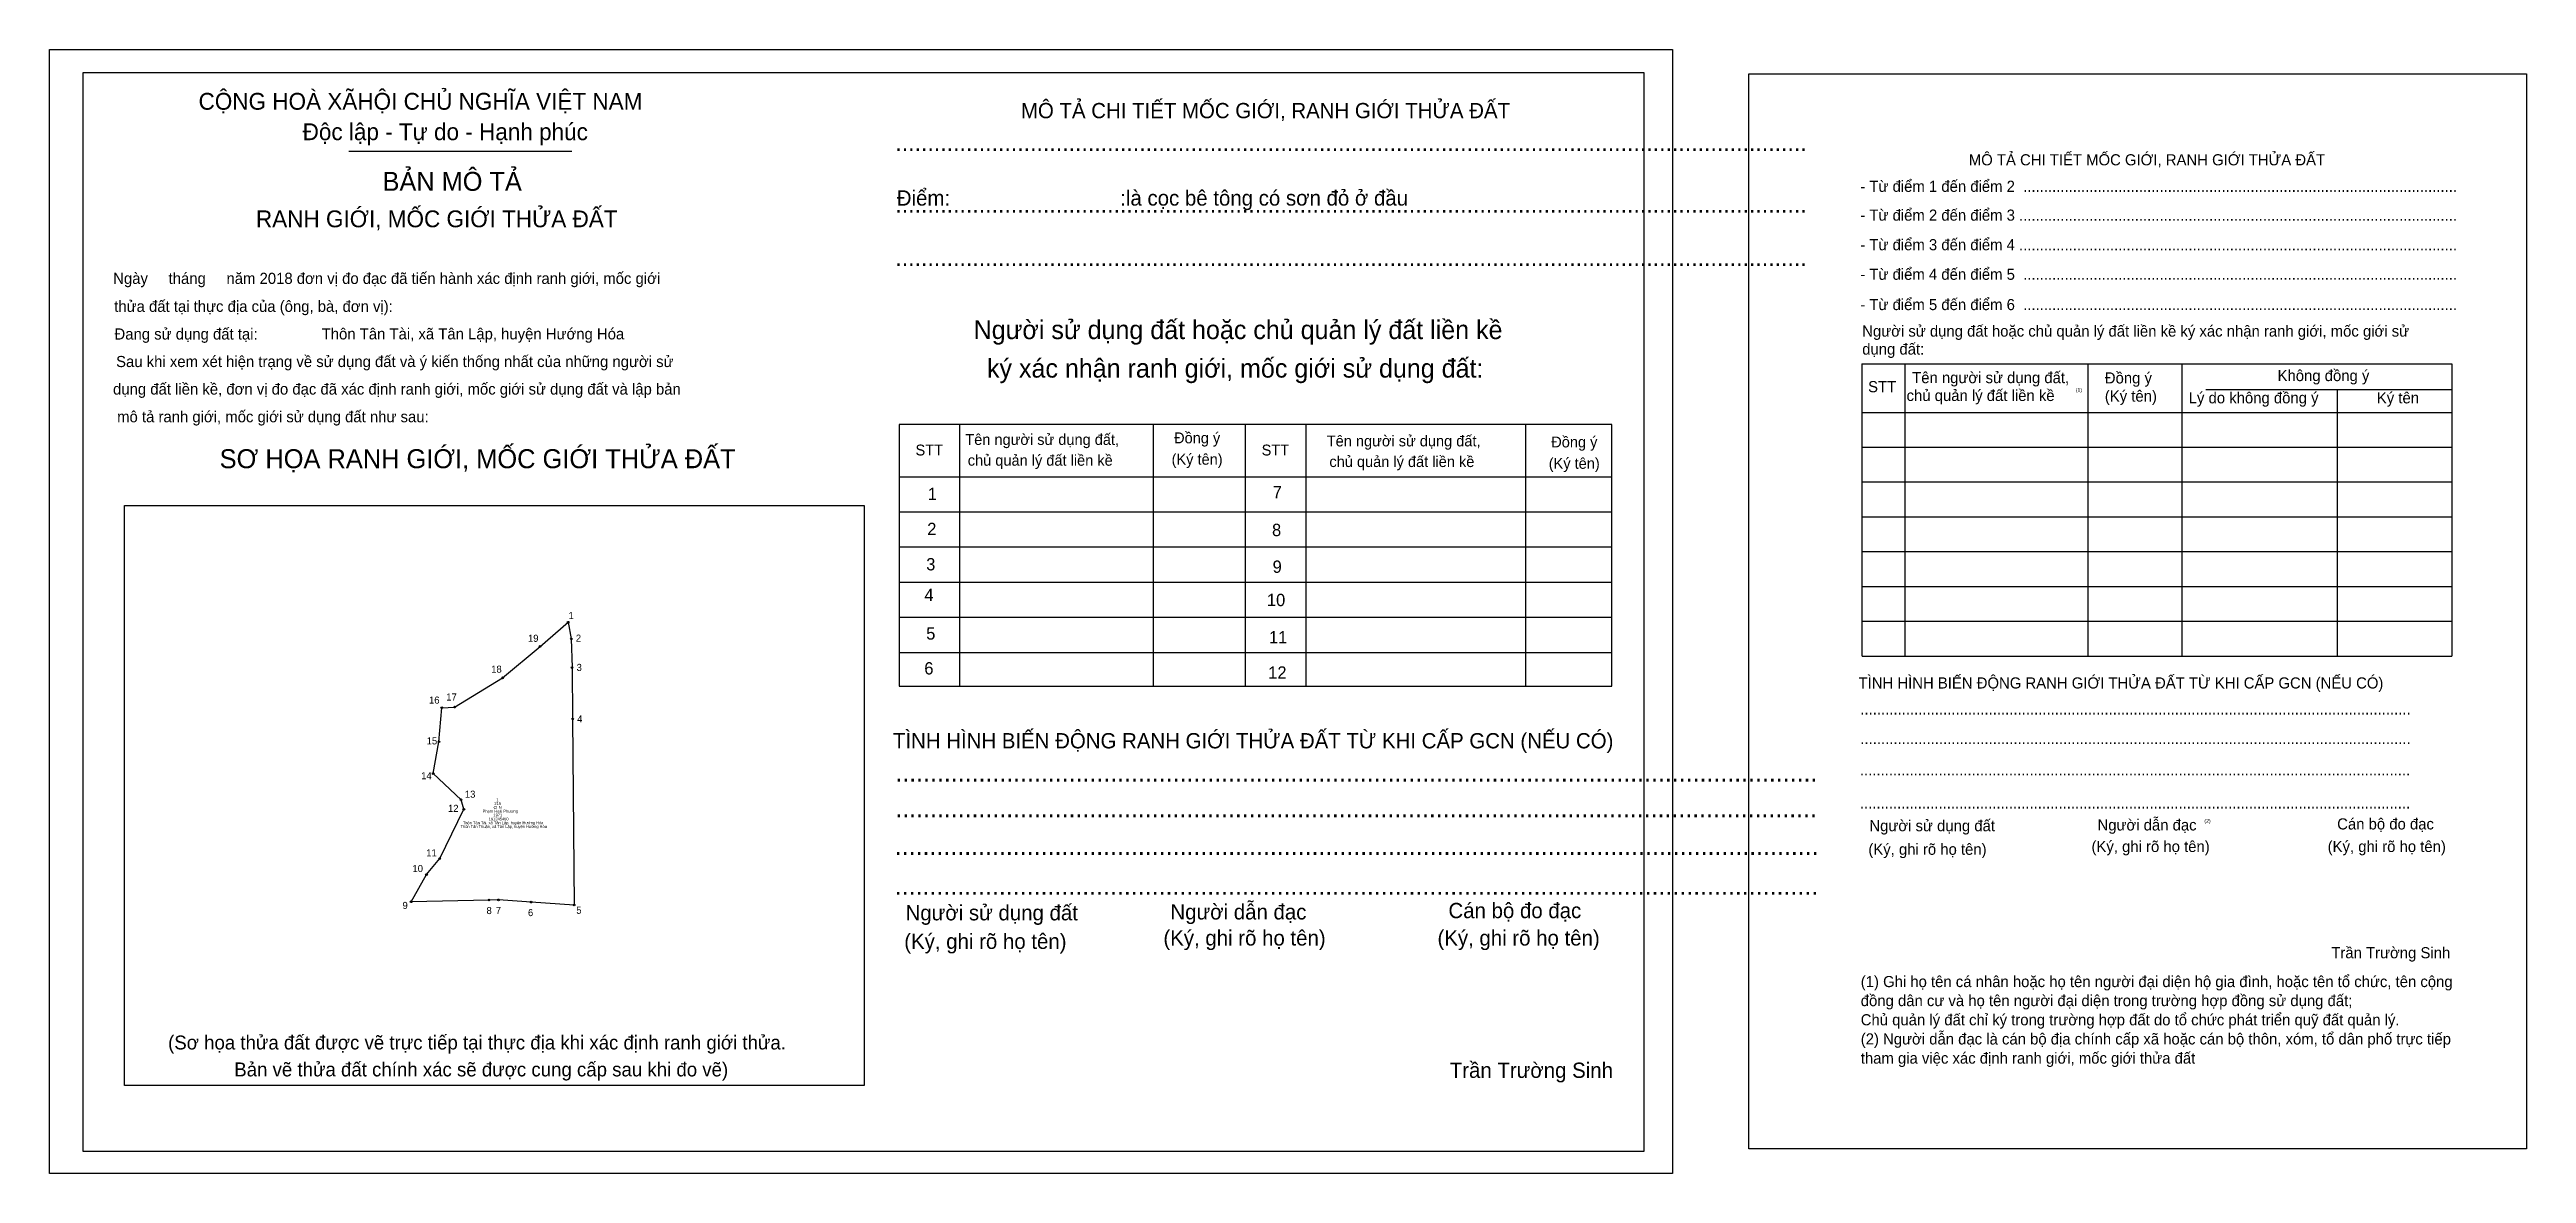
# Model space of a CAD drawing. Extents: x 129 to 548964, y 21 to 1840586.
# Drawn here: x 546506 to 548198, y 1839818 to 1840586 of the extents above; entities that cross this region are included whole.
import ezdxf

# ---------------------------------------------------------------- set-up
doc = ezdxf.new("R2010")
doc.units = 0
for name, color, linetype in [('bmtKhungInTrang1', 7, 'Continuous'), ('bmtKhungInTrang2', 7, 'Continuous'), ('bmtNoiDung', 7, 'Continuous'), ('bmtTemplate', 7, 'Continuous'), ('CanhThua', 7, 'Continuous'), ('Level 16', 7, 'Continuous'), ('MocDinhThua', 7, 'Continuous'), ('SoHieuDinhThua', 7, 'Continuous')]:
    doc.layers.add(name, color=color, linetype=linetype)

msp = doc.modelspace()

# ---------------------------------------------------------------- texts
at = {"layer": 'bmtNoiDung'}
for s, height, p in [('Thôn Tân Tài, xã Tân Lập, huyện Hướng Hóa', 7.599, (546691.8, 1840387.7)), ('Trần Trường Sinh', 7.599, (548064.4, 1839964.9)), ('Trần Trường Sinh', 10.427, (547462.3, 1839883.2))]:
    msp.add_text(s, height=height, dxfattribs=at).set_placement(p)
at = {"layer": 'bmtTemplate'}
for s, height, p in [('CỘNG HOÀ XÃHỘI CHỦ NGHĨA VIỆT NAM', 11.494, (546607.7, 1840544.6)), ('MÔ TẢ CHI TIẾT MỐC GIỚI, RANH GIỚI THỬA ĐẤT', 10.427, (547169.4, 1840538.8)), ('Độc lập - Tự do - Hạnh phúc', 11.494, (546678.8, 1840523.8)), ('..............................................................................................................................................', 11.7995, (547083.6, 1840516.3)), ('MÔ TẢ CHI TIẾT MỐC GIỚI, RANH GIỚI THỬA ĐẤT', 7.596, (547816.8, 1840506.6)), ('BẢN MÔ TẢ', 12.93, (546733.4, 1840489.2)), ('- Từ điểm 1 đến điểm 2  .........................................................................................................', 7.5956, (547742.7, 1840488.5)), ('Điểm:                              :là cọc bê tông có sơn đỏ ở đầu', 10.427, (547084.6, 1840479.1)), ('RANH GIỚI, MỐC GIỚI THỬA ĐẤT', 11.494, (546646.9, 1840464.3)), ('..............................................................................................................................................', 11.7995, (547083.6, 1840474.2)), ('- Từ điểm 2 đến điểm 3 ..........................................................................................................', 7.5956, (547742.7, 1840468.8)), ('- Từ điểm 3 đến điểm 4 ..........................................................................................................', 7.5956, (547742.7, 1840448.6)), ('Ngày     tháng     năm 2018 đơn vị đo đạc đã tiến hành xác định ranh giới, mốc giới ', 7.599, (546549.4, 1840425.6)), ('..............................................................................................................................................', 11.7995, (547083.6, 1840437.8)), ('- Từ điểm 4 đến điểm 5  .........................................................................................................', 7.5956, (547742.7, 1840428.4)), ('thửa đất tại thực địa của (ông, bà, đơn vị):', 7.599, (546550.1, 1840406.5)), ('- Từ điểm 5 đến điểm 6  .........................................................................................................', 7.5956, (547742.7, 1840407.7)), ('Đang sử dụng đất tại:', 7.599, (546550.3, 1840387.6)), ('Người sử dụng đất hoặc chủ quản lý đất liền kề ', 12.791, (547137.1, 1840387.9)), ('Người sử dụng đất hoặc chủ quản lý đất liền kề ký xác nhận ranh giới, mốc giới sử', 7.596, (547744, 1840389.6)), ('dụng đất:', 7.6, (547744, 1840377.3)), ('Sau khi xem xét hiện trạng về sử dụng đất và ý kiến thống nhất của những người sử ', 7.599, (546551.4, 1840368.8)), ('ký xác nhận ranh giới, mốc giới sử dụng đất:', 12.791, (547146.2, 1840361.6)), ('Tên người sử dụng đất,', 7.596, (547778.1, 1840357.8)), ('Đồng ý', 7.6, (547909.7, 1840357.6)), ('Không đồng ý', 7.596, (548027.7, 1840359.2)), ('dụng đất liền kề, đơn vị đo đạc đã xác định ranh giới, mốc giới sử dụng đất và lập bản', 7.599, (546549.3, 1840350)), ('STT', 7.6, (547748, 1840351.6)), ('chủ quản lý đất liền kề', 7.596, (547774.3, 1840345.6)), ('(1)', 2.53, (547889.9, 1840351.9)), ('(Ký tên)', 7.6, (547909.7, 1840345.2)), ('Lý do không đồng ý', 7.596, (547967, 1840344)), ('Ký tên', 7.6, (548095.5, 1840344)), ('mô tả ranh giới, mốc giới sử dụng đất như sau:', 7.599, (546552.1, 1840331.1)), ('SƠ HỌA RANH GIỚI, MỐC GIỚI THỬA ĐẤT', 12.971, (546622.1, 1840299.7)), ('STT', 7.44, (547097.4, 1840308.4)), ('Tên người sử dụng đất,', 7.439, (547131.4, 1840315.6)), ('Đồng ý', 7.44, (547274, 1840316.7)), ('STT', 7.44, (547333.8, 1840308.4)), ('Tên người sử dụng đất,', 7.439, (547378.3, 1840314.6)), ('Đồng ý', 7.44, (547531.6, 1840313.9)), ('chủ quản lý đất liền kề', 7.439, (547133.1, 1840301.4)), ('(Ký tên)', 7.44, (547272.3, 1840302.1)), ('chủ quản lý đất liền kề', 7.439, (547380.1, 1840300.5)), ('(Ký tên)', 7.44, (547529.9, 1840299.3)), ('1', 8.4, (547105.8, 1840278)), ('7', 8.42, (547341.4, 1840279.2)), ('2', 8.4, (547105.4, 1840254)), ('8', 8.42, (547340.9, 1840253.3)), ('3', 8.4, (547104.7, 1840229.9)), ('9', 8.42, (547341.3, 1840228.2)), ('4', 8.4, (547103.5, 1840209)), ('10', 8.42, (547337.4, 1840205.5)), ('5', 8.4, (547104.7, 1840182.6)), ('11', 8.42, (547338.8, 1840180)), ('6', 8.4, (547103.4, 1840158.8)), ('12', 8.42, (547338.3, 1840155.9)), ('TÌNH HÌNH BIẾN ĐỘNG RANH GIỚI THỬA ĐẤT TỪ KHI CẤP GCN (NẾU CÓ)', 7.596, (547741.5, 1840149.2)), ('.....................................................................................................................................', 7.607, (547742.7, 1840131.4)), ('TÌNH HÌNH BIẾN ĐỘNG RANH GIỚI THỬA ĐẤT TỪ KHI CẤP GCN (NẾU CÓ)', 10.427, (547082, 1840108.3)), ('.....................................................................................................................................', 7.607, (547742.7, 1840111.2)), ('.....................................................................................................................................', 7.607, (547742.4, 1840089.8)), ('.....................................................................................................................................', 12.7455, (547083.6, 1840085.6)), ('.....................................................................................................................................', 12.7389, (547083.6, 1840061.3)), ('.....................................................................................................................................', 7.607, (547742.4, 1840067.2)), ('Người sử dụng đất', 7.596, (547748.9, 1840051.7)), ('Người dẫn đạc', 7.596, (547904.7, 1840052.2)), ('(2)', 2.53, (547977.7, 1840057.5)), ('Cán bộ đo đạc', 7.596, (548068.4, 1840052.9)), ('(Ký, ghi rõ họ tên)', 7.596, (547748.2, 1840035.6)), ('(Ký, ghi rõ họ tên)', 7.596, (547900.6, 1840037.5)), ('(Ký, ghi rõ họ tên)', 7.596, (548061.9, 1840037.5)), ('.....................................................................................................................................', 12.771, (547083.2, 1840035.5)), ('.....................................................................................................................................', 12.7644, (547083.2, 1840008.3)), ('Người sử dụng đất', 10.427, (547090.6, 1839990.8)), ('Người dẫn đạc', 10.427, (547271.5, 1839991.4)), ('Cán bộ đo đạc', 10.427, (547461.4, 1839992.3)), ('(Ký, ghi rõ họ tên)', 10.427, (547089.7, 1839971.3)), ('(Ký, ghi rõ họ tên)', 10.427, (547266.7, 1839973.6)), ('(Ký, ghi rõ họ tên)', 10.427, (547453.9, 1839973.6)), ('đồng dân cư và họ tên người đại diện trong trường hợp đồng sử dụng đất;', 7.596, (547743, 1839932.2)), ('(1) Ghi họ tên cá nhân hoặc họ tên người đại diện hộ gia đình, hoặc tên tổ chức, tên cộng', 7.596, (547743, 1839945.2)), ('Chủ quản lý đất chỉ ký trong trường hợp đất do tổ chức phát triển quỹ đất quản lý.', 7.596, (547743, 1839919.1)), ('(Sơ họa thửa đất được vẽ trực tiếp tại thực địa khi xác định ranh giới thửa.', 9.516, (546586.9, 1839902.6)), ('(2) Người dẫn đạc là cán bộ địa chính cấp xã hoặc cán bộ thôn, xóm, tổ dân phố trực tiếp', 7.596, (547743, 1839906)), ('Bản vẽ thửa đất chính xác sẽ được cung cấp sau khi đo vẽ)', 9.516, (546632.1, 1839884.2)), ('tham gia việc xác định ranh giới, mốc giới thửa đất', 7.596, (547743, 1839892.9))]:
    msp.add_text(s, height=height, dxfattribs=at).set_placement(p)
at = {"layer": 'Level 16'}
for s, height, p in [('1', 1.96, (546811.1, 1840072.2)), ('Thôn Tân Tài, xã Tân Lập, huyện Hướng Hóa', 1.959, (546788.2, 1840056.5)), ('Phạm Hoài Phương', 1.959, (546801.8, 1840064.4)), ('191245460', 1.96, (546805.9, 1840059.1)), ('CLN', 1.96, (546809.2, 1840067)), ('1971', 1.96, (546809.1, 1840061.8)), ('215', 1.96, (546809.8, 1840069.6)), ('Thôn Tân Thuận, xã Tân Lập, huyện Hướng Hóa', 1.959, (546786.7, 1840053.9))]:
    msp.add_text(s, height=height, dxfattribs=at).set_placement(p)
at = {"layer": 'SoHieuDinhThua'}
for s, p in [('1', (546860.4, 1840196.6)), ('19', (546832.7, 1840181.1)), ('2', (546865.4, 1840181.2)), ('18', (546807.6, 1840160)), ('3', (546865.9, 1840161.2)), ('16', (546765.1, 1840138.9)), ('17', (546776.9, 1840141)), ('4', (546866.3, 1840126)), ('15', (546763.5, 1840111)), ('14', (546759.8, 1840087.2)), ('13', (546789.6, 1840074.6)), ('12', (546778.1, 1840064.9)), ('10', (546753.8, 1840023.8)), ('11', (546763.2, 1840034.5)), ('9', (546747, 1839998.6)), ('8', (546804.4, 1839995.1)), ('7', (546810.7, 1839995.1)), ('6', (546832.7, 1839993.7)), ('5', (546865.7, 1839995.3))]:
    msp.add_text(s, height=4.83, dxfattribs=at).set_placement(p)

# ---------------------------------------------------------------- linework, layer by layer
at = {"layer": 'bmtKhungInTrang1'}
for points in [[(546505.9, 1840585.7), (547614.5, 1840585.7), (547614.5, 1839817.9), (546505.9, 1839817.9)], [(546528.9, 1840570), (547594.8, 1840570), (547594.8, 1839832.9), (546528.9, 1839832.9)]]:
    msp.add_lwpolyline(points, close=True, dxfattribs=at)
at = {"layer": 'bmtKhungInTrang2'}
msp.add_lwpolyline([(547666.6, 1840569.2), (548197.7, 1840569.2), (548197.7, 1839834.7), (547666.6, 1839834.7)], close=True, dxfattribs=at)
at = {"layer": 'bmtTemplate'}
for p, q in [((546710.4, 1840516.3), (546862.7, 1840516.3)), ((547773.2, 1840371.1), (547773.2, 1840171.4)), ((547898.1, 1840371.1), (547898.1, 1840171.4)), ((547962.4, 1840371.3), (547962.4, 1840171.4)), ((548146.8, 1840371.1), (548146.8, 1840171.4)), ((547978.7, 1840353.5), (548146.8, 1840353.5)), ((547572.9, 1840329.5), (547086.3, 1840329.5)), ((547086.3, 1840329.5), (547086.3, 1840150.7)), ((547127.4, 1840329.5), (547127.4, 1840150.7)), ((547259.8, 1840329.5), (547259.8, 1840150.7)), ((547322.5, 1840329.5), (547322.5, 1840150.7)), ((547363.9, 1840329.5), (547363.9, 1840150.7)), ((547514.1, 1840329), (547514.1, 1840150.7)), ((547572.9, 1840150.7), (547572.9, 1840329.5)), ((547744, 1840337.8), (548146.8, 1840337.8)), ((547744, 1840314), (548146.8, 1840314)), ((547086.3, 1840293.9), (547572.9, 1840293.9)), ((547744, 1840290.3), (548146.8, 1840290.3)), ((547086.3, 1840269.9), (547572.9, 1840269.9)), ((547744, 1840266.5), (548146.8, 1840266.5)), ((547086.3, 1840245.9), (547572.9, 1840245.9)), ((547744, 1840242.7), (548146.8, 1840242.7)), ((547086.3, 1840221.9), (547572.9, 1840221.9)), ((547744, 1840219), (548146.8, 1840219)), ((547086.3, 1840197.9), (547572.9, 1840197.9)), ((547744, 1840195.2), (548146.8, 1840195.2)), ((547086.3, 1840173.9), (547572.9, 1840173.9)), ((547744, 1840171.4), (548146.8, 1840171.4)), ((547086.3, 1840150.7), (547572.9, 1840150.7))]:
    msp.add_line(p, q, dxfattribs=at)
for points in [[(546528.9, 1840570), (547594.8, 1840570), (547594.8, 1839832.9), (546528.9, 1839832.9)], [(546557.1, 1839877.9), (546557.1, 1840274.3), (547062.4, 1840274.3), (547062.4, 1839877.9)]]:
    msp.add_lwpolyline(points, close=True, dxfattribs=at)
for points in [[(547743.8, 1840371.1), (548146.8, 1840371.1)], [(547743.8, 1840371.1), (547743.8, 1840171.4)], [(548068.4, 1840353.3), (548068.4, 1840171.4)]]:
    msp.add_lwpolyline(points, dxfattribs=at)
at = {"layer": 'CanhThua'}
for p, q in [((546841, 1840178), (546860.1, 1840194.5)), ((546860.1, 1840194.5), (546862.3, 1840183.1)), ((546815.4, 1840156.5), (546841, 1840178)), ((546862.3, 1840183.1), (546862.8, 1840163.5)), ((546862.8, 1840163.5), (546863.2, 1840128.4)), ((546782.6, 1840136.5), (546815.4, 1840156.5)), ((546771.9, 1840112.8), (546773.8, 1840136.1)), ((546773.8, 1840136.1), (546782.6, 1840136.5)), ((546863.2, 1840128.4), (546864.2, 1840001.3)), ((546768, 1840091.1), (546771.9, 1840112.8)), ((546787, 1840073.2), (546768, 1840091.1)), ((546772.4, 1840033), (546788.9, 1840066.7)), ((546788.9, 1840066.7), (546787, 1840073.2)), ((546763.4, 1840022.1), (546772.4, 1840033)), ((546752.9, 1840003.5), (546763.4, 1840022.1)), ((546806.1, 1840004.7), (546752.9, 1840003.5)), ((546812.6, 1840004.8), (546806.1, 1840004.7)), ((546834.9, 1840003.3), (546812.6, 1840004.8)), ((546864.2, 1840001.3), (546834.9, 1840003.3))]:
    msp.add_line(p, q, dxfattribs=at)
at = {"layer": 'MocDinhThua'}
for centre in [(546860.1, 1840194.5), (546841, 1840178), (546862.3, 1840183.1), (546862.8, 1840163.5), (546815.4, 1840156.5), (546773.8, 1840136.1), (546782.6, 1840136.5), (546863.2, 1840128.4), (546771.9, 1840112.8), (546768, 1840091.1), (546787, 1840073.2), (546788.9, 1840066.7), (546772.4, 1840033), (546763.4, 1840022.1), (546752.9, 1840003.5), (546806.1, 1840004.7), (546812.6, 1840004.8), (546834.9, 1840003.3), (546864.2, 1840001.3)]:
    msp.add_circle(centre, 0.58, dxfattribs=at)

msp.set_redraw_order([(e.dxf.handle, doc.entitydb.next_handle()) for e in msp.query("TEXT MTEXT ATTDEF DIMENSION ARC_DIMENSION")])  # texts and dimensions are drawn at this point

doc.saveas('drawing.dxf')
